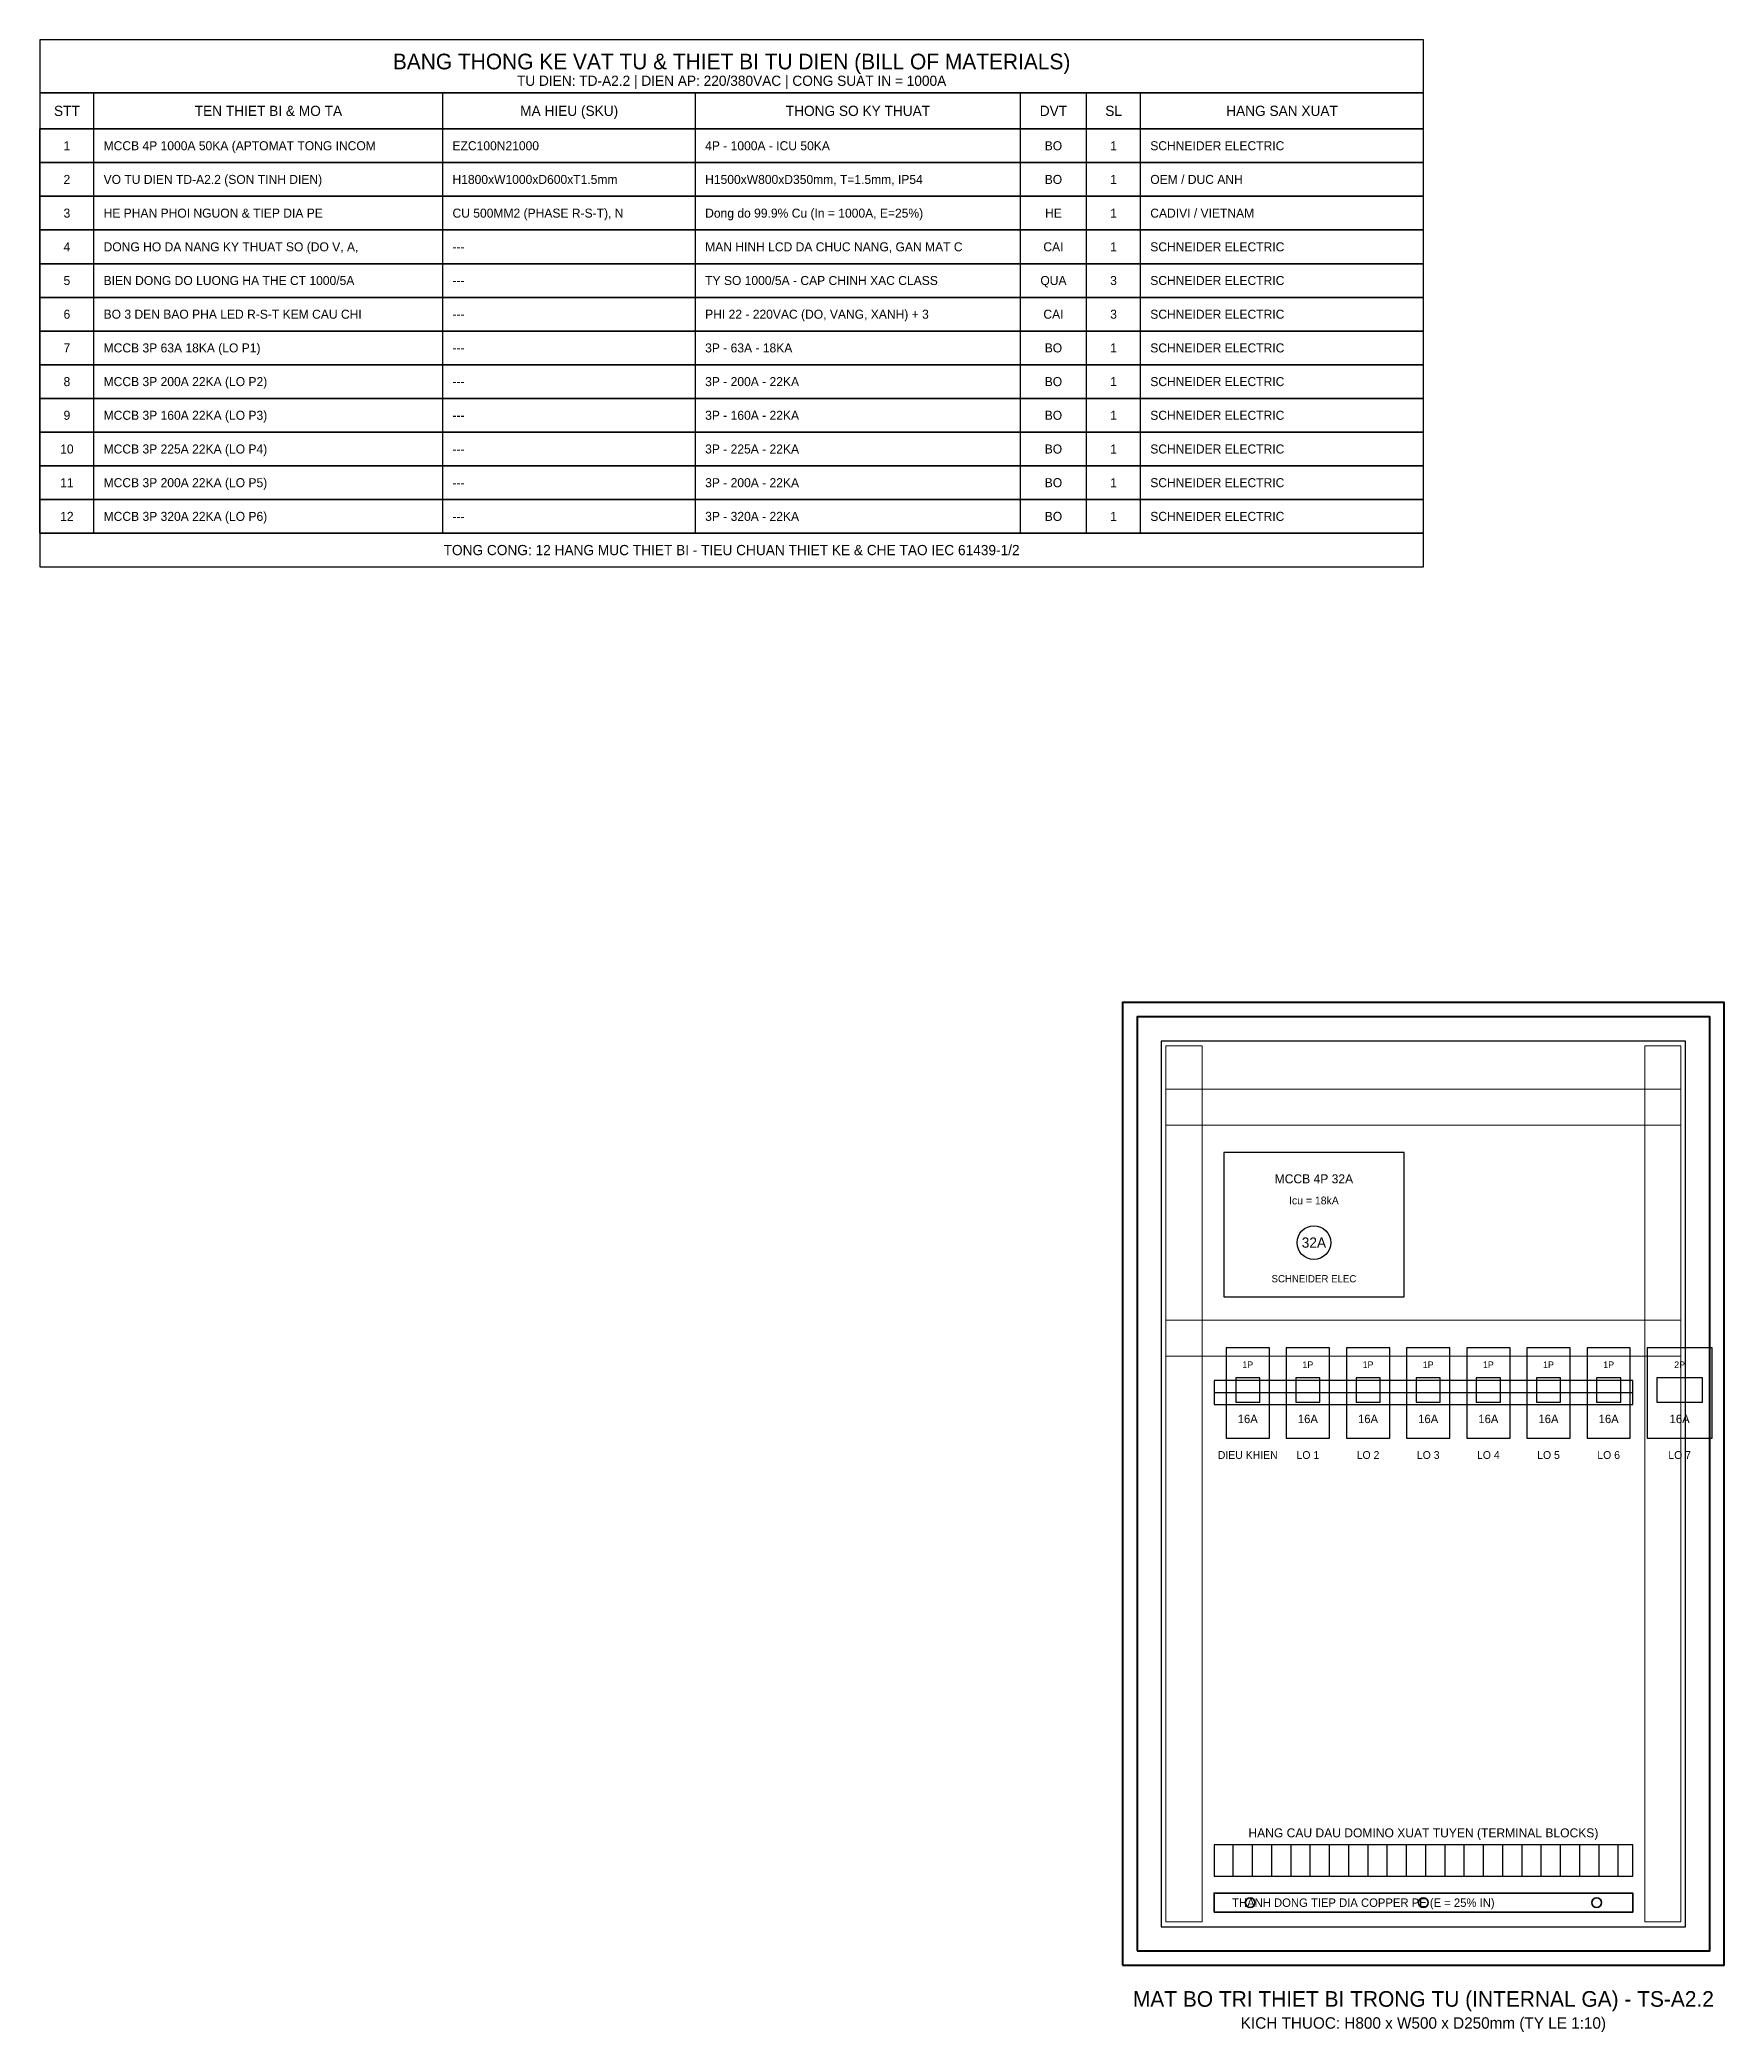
# Model space of a CAD drawing. Header units: metres. Extents: x 100 to 13750, y 44 to 1700.
# Drawn here: x 10400 to 11800, y 44 to 1700 of the extents above; entities that cross this region are included whole.
import ezdxf
from ezdxf.enums import TextEntityAlignment as Align

# ---------------------------------------------------------------- set-up
doc = ezdxf.new("R2010")
doc.units = ezdxf.units.M
for name, color, linetype, lineweight in [('0_COPPER', 3, 'Continuous', 35), ('0_DEVICES', 7, 'Continuous', 30), ('0_DUCTS', 8, 'Continuous', 18), ('0_FRAME', 6, 'Continuous', 40), ('0_PLATE', 4, 'Continuous', 25), ('0_TABLE', 4, 'Continuous', 25), ('0_TABLE_HDR', 2, 'Continuous', 30), ('0_TEXT', 7, 'Continuous', 20), ('0_TEXT_TITLE', 3, 'Continuous', 30)]:
    doc.layers.add(name, color=color, linetype=linetype, lineweight=lineweight)

msp = doc.modelspace()

# ---------------------------------------------------------------- texts
at = {"layer": '0_COPPER', "color": 3}
msp.add_text('THANH DONG TIEP DIA COPPER PE (E = 25% IN)', height=7, dxfattribs=at).set_placement((11391, 152), align=Align.MIDDLE_LEFT)
at = {"layer": '0_TABLE_HDR', "color": 2}
for s, height, p in [('BANG THONG KE VAT TU & THIET BI TU DIEN (BILL OF MATERIALS)', 13, (10975, 1682)), ('STT', 8.5, (10422.5, 1641)), ('TEN THIET BI & MO TA', 8.5, (10590, 1641)), ('MA HIEU (SKU)', 8.5, (10840, 1641)), ('THONG SO KY THUAT', 8.5, (11080, 1641)), ('DVT', 8.5, (11242.5, 1641)), ('SL', 8.5, (11292.5, 1641)), ('HANG SAN XUAT', 8.5, (11432.5, 1641)), ('TONG CONG: 12 HANG MUC THIET BI - TIEU CHUAN THIET KE & CHE TAO IEC 61439-1/2', 8.5, (10975, 1276))]:
    msp.add_text(s, height=height, dxfattribs=at).set_placement(p, align=Align.MIDDLE_CENTER)
at = {"layer": '0_TEXT'}
for s, height, p in [('TU DIEN: TD-A2.2 | DIEN AP: 220/380VAC | CONG SUAT IN = 1000A', 8.5, (10975, 1666)), ('MCCB 4P 32A', 7.5, (11459, 753.5)), ('Icu = 18kA', 6.5, (11459, 735.5)), ('SCHNEIDER ELEC', 6, (11459, 670.5)), ('1P', 5.5, (11404, 599)), ('1P', 5.5, (11454, 599)), ('1P', 5.5, (11504, 599)), ('1P', 5.5, (11554, 599)), ('1P', 5.5, (11604, 599)), ('1P', 5.5, (11654, 599)), ('1P', 5.5, (11704, 599)), ('2P', 5.5, (11763, 599)), ('HANG CAU DAU DOMINO XUAT TUYEN (TERMINAL BLOCKS)', 7.5, (11550, 210)), ('KICH THUOC: H800 x W500 x D250mm (TY LE 1:10)', 9.5, (11550, 52))]:
    msp.add_text(s, height=height, dxfattribs=at).set_placement(p, align=Align.MIDDLE_CENTER)
at = {"layer": '0_TEXT', "color": 7}
for s, p in [('1', (10422.5, 1612)), ('BO', (11242.5, 1612)), ('1', (11292.5, 1612)), ('2', (10422.5, 1584)), ('BO', (11242.5, 1584)), ('1', (11292.5, 1584)), ('3', (10422.5, 1556)), ('HE', (11242.5, 1556)), ('1', (11292.5, 1556)), ('4', (10422.5, 1528)), ('CAI', (11242.5, 1528)), ('1', (11292.5, 1528)), ('5', (10422.5, 1500)), ('QUA', (11242.5, 1500)), ('3', (11292.5, 1500)), ('6', (10422.5, 1472)), ('CAI', (11242.5, 1472)), ('3', (11292.5, 1472)), ('7', (10422.5, 1444)), ('BO', (11242.5, 1444)), ('1', (11292.5, 1444)), ('8', (10422.5, 1416)), ('BO', (11242.5, 1416)), ('1', (11292.5, 1416)), ('9', (10422.5, 1388)), ('BO', (11242.5, 1388)), ('1', (11292.5, 1388)), ('10', (10422.5, 1360)), ('BO', (11242.5, 1360)), ('1', (11292.5, 1360)), ('11', (10422.5, 1332)), ('BO', (11242.5, 1332)), ('1', (11292.5, 1332)), ('12', (10422.5, 1304)), ('BO', (11242.5, 1304)), ('1', (11292.5, 1304))]:
    msp.add_text(s, height=7.5, dxfattribs=at).set_placement(p, align=Align.MIDDLE_CENTER)
for s, p in [('MCCB 4P 1000A 50KA (APTOMAT TONG INCOM', (10453, 1612)), ('EZC100N21000', (10743, 1612)), ('4P - 1000A - ICU 50KA', (10953, 1612)), ('VO TU DIEN TD-A2.2 (SON TINH DIEN)', (10453, 1584)), ('H1800xW1000xD600xT1.5mm', (10743, 1584)), ('H1500xW800xD350mm, T=1.5mm, IP54', (10953, 1584)), ('HE PHAN PHOI NGUON & TIEP DIA PE', (10453, 1556)), ('CU 500MM2 (PHASE R-S-T), N', (10743, 1556)), ('Dong do 99.9% Cu (In = 1000A, E=25%)', (10953, 1556)), ('DONG HO DA NANG KY THUAT SO (DO V, A, ', (10453, 1528)), ('---', (10743, 1528)), ('MAN HINH LCD DA CHUC NANG, GAN MAT C', (10953, 1528)), ('BIEN DONG DO LUONG HA THE CT 1000/5A', (10453, 1500)), ('---', (10743, 1500)), ('TY SO 1000/5A - CAP CHINH XAC CLASS ', (10953, 1500)), ('BO 3 DEN BAO PHA LED R-S-T KEM CAU CHI', (10453, 1472)), ('PHI 22 - 220VAC (DO, VANG, XANH) + 3', (10953, 1472)), ('---', (10743, 1472)), ('MCCB 3P 63A 18KA (LO P1)', (10453, 1444)), ('---', (10743, 1444)), ('3P - 63A - 18KA', (10953, 1444)), ('MCCB 3P 200A 22KA (LO P2)', (10453, 1416)), ('---', (10743, 1416)), ('3P - 200A - 22KA', (10953, 1416)), ('MCCB 3P 160A 22KA (LO P3)', (10453, 1388)), ('3P - 160A - 22KA', (10953, 1388)), ('---', (10743, 1388)), ('MCCB 3P 225A 22KA (LO P4)', (10453, 1360)), ('---', (10743, 1360)), ('3P - 225A - 22KA', (10953, 1360)), ('MCCB 3P 200A 22KA (LO P5)', (10453, 1332)), ('---', (10743, 1332)), ('3P - 200A - 22KA', (10953, 1332)), ('MCCB 3P 320A 22KA (LO P6)', (10453, 1304)), ('---', (10743, 1304)), ('3P - 320A - 22KA', (10953, 1304))]:
    msp.add_text(s, height=7.5, dxfattribs=at).set_placement(p, align=Align.MIDDLE_LEFT)
at = {"layer": '0_TEXT', "color": 3}
for s, p in [('SCHNEIDER ELECTRIC', (11323, 1612)), ('OEM / DUC ANH', (11323, 1584)), ('CADIVI / VIETNAM', (11323, 1556)), ('SCHNEIDER ELECTRIC', (11323, 1528)), ('SCHNEIDER ELECTRIC', (11323, 1500)), ('SCHNEIDER ELECTRIC', (11323, 1472)), ('SCHNEIDER ELECTRIC', (11323, 1444)), ('SCHNEIDER ELECTRIC', (11323, 1416)), ('SCHNEIDER ELECTRIC', (11323, 1388)), ('SCHNEIDER ELECTRIC', (11323, 1360)), ('SCHNEIDER ELECTRIC', (11323, 1332)), ('SCHNEIDER ELECTRIC', (11323, 1304))]:
    msp.add_text(s, height=7.5, dxfattribs=at).set_placement(p, align=Align.MIDDLE_LEFT)
at = {"layer": '0_TEXT_TITLE'}
for s, height, p in [('32A', 8.5, (11459, 700.5)), ('16A', 7, (11404, 554)), ('16A', 7, (11454, 554)), ('16A', 7, (11504, 554)), ('16A', 7, (11554, 554)), ('16A', 7, (11604, 554)), ('16A', 7, (11654, 554)), ('16A', 7, (11704, 554)), ('16A', 7, (11763, 554)), ('DIEU KHIEN', 6.5, (11404, 524)), ('LO 1', 6.5, (11454, 524)), ('LO 2', 6.5, (11504, 524)), ('LO 3', 6.5, (11554, 524)), ('LO 4', 6.5, (11604, 524)), ('LO 5', 6.5, (11654, 524)), ('LO 6', 6.5, (11704, 524)), ('LO 7', 6.5, (11763, 524)), ('MAT BO TRI THIET BI TRONG TU (INTERNAL GA) - TS-A2.2', 13, (11550, 72))]:
    msp.add_text(s, height=height, dxfattribs=at).set_placement(p, align=Align.MIDDLE_CENTER)

# ---------------------------------------------------------------- linework, layer by layer
at = {"layer": '0_COPPER', "color": 3}
msp.add_lwpolyline([(11376, 144), (11724, 144), (11724, 160), (11376, 160), (11376, 144)], close=True, dxfattribs=at)
for centre in [(11406, 152), (11550, 152), (11694, 152)]:
    msp.add_circle(centre, 4, dxfattribs=at)
at = {"layer": '0_DEVICES'}
for p, q in [((11392, 174), (11392, 200)), ((11408, 174), (11408, 200)), ((11424, 174), (11424, 200)), ((11440, 174), (11440, 200)), ((11456, 174), (11456, 200)), ((11472, 174), (11472, 200)), ((11488, 174), (11488, 200)), ((11504, 174), (11504, 200)), ((11520, 174), (11520, 200)), ((11536, 174), (11536, 200)), ((11552, 174), (11552, 200)), ((11568, 174), (11568, 200)), ((11584, 174), (11584, 200)), ((11600, 174), (11600, 200)), ((11616, 174), (11616, 200)), ((11632, 174), (11632, 200)), ((11648, 174), (11648, 200)), ((11664, 174), (11664, 200)), ((11680, 174), (11680, 200)), ((11696, 174), (11696, 200)), ((11712, 174), (11712, 200))]:
    msp.add_line(p, q, dxfattribs=at)
for points in [[(11384, 655.5), (11534, 655.5), (11534, 775.5), (11384, 775.5), (11384, 655.5)], [(11386, 538), (11422, 538), (11422, 613), (11386, 613), (11386, 538)], [(11436, 538), (11472, 538), (11472, 613), (11436, 613), (11436, 538)], [(11486, 538), (11522, 538), (11522, 613), (11486, 613), (11486, 538)], [(11536, 538), (11572, 538), (11572, 613), (11536, 613), (11536, 538)], [(11586, 538), (11622, 538), (11622, 613), (11586, 613), (11586, 538)], [(11636, 538), (11672, 538), (11672, 613), (11636, 613), (11636, 538)], [(11686, 538), (11722, 538), (11722, 613), (11686, 613), (11686, 538)], [(11736, 538), (11790, 538), (11790, 613), (11736, 613), (11736, 538)], [(11394, 568), (11414, 568), (11414, 588), (11394, 588), (11394, 568)], [(11444, 568), (11464, 568), (11464, 588), (11444, 588), (11444, 568)], [(11494, 568), (11514, 568), (11514, 588), (11494, 588), (11494, 568)], [(11544, 568), (11564, 568), (11564, 588), (11544, 588), (11544, 568)], [(11594, 568), (11614, 568), (11614, 588), (11594, 588), (11594, 568)], [(11644, 568), (11664, 568), (11664, 588), (11644, 588), (11644, 568)], [(11694, 568), (11714, 568), (11714, 588), (11694, 588), (11694, 568)], [(11744, 568), (11782, 568), (11782, 588), (11744, 588), (11744, 568)], [(11376, 174), (11724, 174), (11724, 200), (11376, 200), (11376, 174)]]:
    msp.add_lwpolyline(points, close=True, dxfattribs=at)
msp.add_circle((11459, 700.5), 14, dxfattribs=at)
at = {"layer": '0_DUCTS'}
for points in [[(11336, 136), (11366, 136), (11366, 864), (11336, 864), (11336, 136)], [(11734, 136), (11764, 136), (11764, 864), (11734, 864), (11734, 136)], [(11336, 798), (11764, 798), (11764, 828), (11336, 828), (11336, 798)], [(11336, 606), (11764, 606), (11764, 636), (11336, 636), (11336, 606)]]:
    msp.add_lwpolyline(points, close=True, dxfattribs=at)
at = {"layer": '0_FRAME'}
for points in [[(11300, 100), (11800, 100), (11800, 900), (11300, 900), (11300, 100)], [(11312, 112), (11788, 112), (11788, 888), (11312, 888), (11312, 112)]]:
    msp.add_lwpolyline(points, close=True, dxfattribs=at)
at = {"layer": '0_PLATE'}
msp.add_line((11376, 576), (11724, 576), dxfattribs=at)
for points in [[(11332, 132), (11768, 132), (11768, 868), (11332, 868), (11332, 132)], [(11376, 566), (11724, 566), (11724, 586), (11376, 586), (11376, 566)]]:
    msp.add_lwpolyline(points, close=True, dxfattribs=at)
at = {"layer": '0_TABLE', "color": 4}
for p, q in [((10445, 1626), (10445, 1656)), ((10735, 1626), (10735, 1656)), ((10945, 1626), (10945, 1656)), ((11215, 1626), (11215, 1656)), ((11270, 1626), (11270, 1656)), ((11315, 1626), (11315, 1656)), ((10400, 1598), (10400, 1626)), ((10445, 1598), (10445, 1626)), ((10735, 1598), (10735, 1626)), ((10945, 1598), (10945, 1626)), ((11215, 1598), (11215, 1626)), ((11270, 1598), (11270, 1626)), ((11315, 1598), (11315, 1626)), ((10400, 1570), (10400, 1598)), ((10445, 1570), (10445, 1598)), ((10735, 1570), (10735, 1598)), ((10945, 1570), (10945, 1598)), ((11215, 1570), (11215, 1598)), ((11270, 1570), (11270, 1598)), ((11315, 1570), (11315, 1598)), ((10400, 1542), (10400, 1570)), ((10445, 1542), (10445, 1570)), ((10735, 1542), (10735, 1570)), ((10945, 1542), (10945, 1570)), ((11215, 1542), (11215, 1570)), ((11270, 1542), (11270, 1570)), ((11315, 1542), (11315, 1570)), ((10400, 1514), (10400, 1542)), ((10445, 1514), (10445, 1542)), ((10735, 1514), (10735, 1542)), ((10945, 1514), (10945, 1542)), ((11215, 1514), (11215, 1542)), ((11270, 1514), (11270, 1542)), ((11315, 1514), (11315, 1542)), ((10400, 1486), (10400, 1514)), ((10445, 1486), (10445, 1514)), ((10735, 1486), (10735, 1514)), ((10945, 1486), (10945, 1514)), ((11215, 1486), (11215, 1514)), ((11270, 1486), (11270, 1514)), ((11315, 1486), (11315, 1514)), ((10400, 1458), (10400, 1486)), ((10445, 1458), (10445, 1486)), ((10735, 1458), (10735, 1486)), ((10945, 1458), (10945, 1486)), ((11215, 1458), (11215, 1486)), ((11270, 1458), (11270, 1486)), ((11315, 1458), (11315, 1486)), ((10400, 1430), (10400, 1458)), ((10445, 1430), (10445, 1458)), ((10735, 1430), (10735, 1458)), ((10945, 1430), (10945, 1458)), ((11215, 1430), (11215, 1458)), ((11270, 1430), (11270, 1458)), ((11315, 1430), (11315, 1458)), ((10400, 1402), (10400, 1430)), ((10445, 1402), (10445, 1430)), ((10735, 1402), (10735, 1430)), ((10945, 1402), (10945, 1430)), ((11215, 1402), (11215, 1430)), ((11270, 1402), (11270, 1430)), ((11315, 1402), (11315, 1430)), ((10400, 1374), (10400, 1402)), ((10445, 1374), (10445, 1402)), ((10735, 1374), (10735, 1402)), ((10945, 1374), (10945, 1402)), ((11215, 1374), (11215, 1402)), ((11270, 1374), (11270, 1402)), ((11315, 1374), (11315, 1402)), ((10400, 1346), (10400, 1374)), ((10445, 1346), (10445, 1374)), ((10735, 1346), (10735, 1374)), ((10945, 1346), (10945, 1374)), ((11215, 1346), (11215, 1374)), ((11270, 1346), (11270, 1374)), ((11315, 1346), (11315, 1374)), ((10400, 1318), (10400, 1346)), ((10445, 1318), (10445, 1346)), ((10735, 1318), (10735, 1346)), ((10945, 1318), (10945, 1346)), ((11215, 1318), (11215, 1346)), ((11270, 1318), (11270, 1346)), ((11315, 1318), (11315, 1346)), ((10400, 1290), (10400, 1318)), ((10445, 1290), (10445, 1318)), ((10735, 1290), (10735, 1318)), ((10945, 1290), (10945, 1318)), ((11215, 1290), (11215, 1318)), ((11270, 1290), (11270, 1318)), ((11315, 1290), (11315, 1318))]:
    msp.add_line(p, q, dxfattribs=at)
for points in [[(10400, 1656), (11550, 1656), (11550, 1700), (10400, 1700), (10400, 1656)], [(10400, 1626), (11550, 1626), (11550, 1656), (10400, 1656), (10400, 1626)], [(10400, 1598), (11550, 1598), (11550, 1626), (10400, 1626), (10400, 1598)], [(10400, 1570), (11550, 1570), (11550, 1598), (10400, 1598), (10400, 1570)], [(10400, 1542), (11550, 1542), (11550, 1570), (10400, 1570), (10400, 1542)], [(10400, 1514), (11550, 1514), (11550, 1542), (10400, 1542), (10400, 1514)], [(10400, 1486), (11550, 1486), (11550, 1514), (10400, 1514), (10400, 1486)], [(10400, 1458), (11550, 1458), (11550, 1486), (10400, 1486), (10400, 1458)], [(10400, 1430), (11550, 1430), (11550, 1458), (10400, 1458), (10400, 1430)], [(10400, 1402), (11550, 1402), (11550, 1430), (10400, 1430), (10400, 1402)], [(10400, 1374), (11550, 1374), (11550, 1402), (10400, 1402), (10400, 1374)], [(10400, 1346), (11550, 1346), (11550, 1374), (10400, 1374), (10400, 1346)], [(10400, 1318), (11550, 1318), (11550, 1346), (10400, 1346), (10400, 1318)], [(10400, 1290), (11550, 1290), (11550, 1318), (10400, 1318), (10400, 1290)], [(10400, 1262), (11550, 1262), (11550, 1290), (10400, 1290), (10400, 1262)]]:
    msp.add_lwpolyline(points, close=True, dxfattribs=at)

msp.set_redraw_order([(e.dxf.handle, doc.entitydb.next_handle()) for e in msp.query("TEXT MTEXT ATTDEF DIMENSION ARC_DIMENSION")])  # texts and dimensions are drawn at this point

doc.saveas('drawing.dxf')
